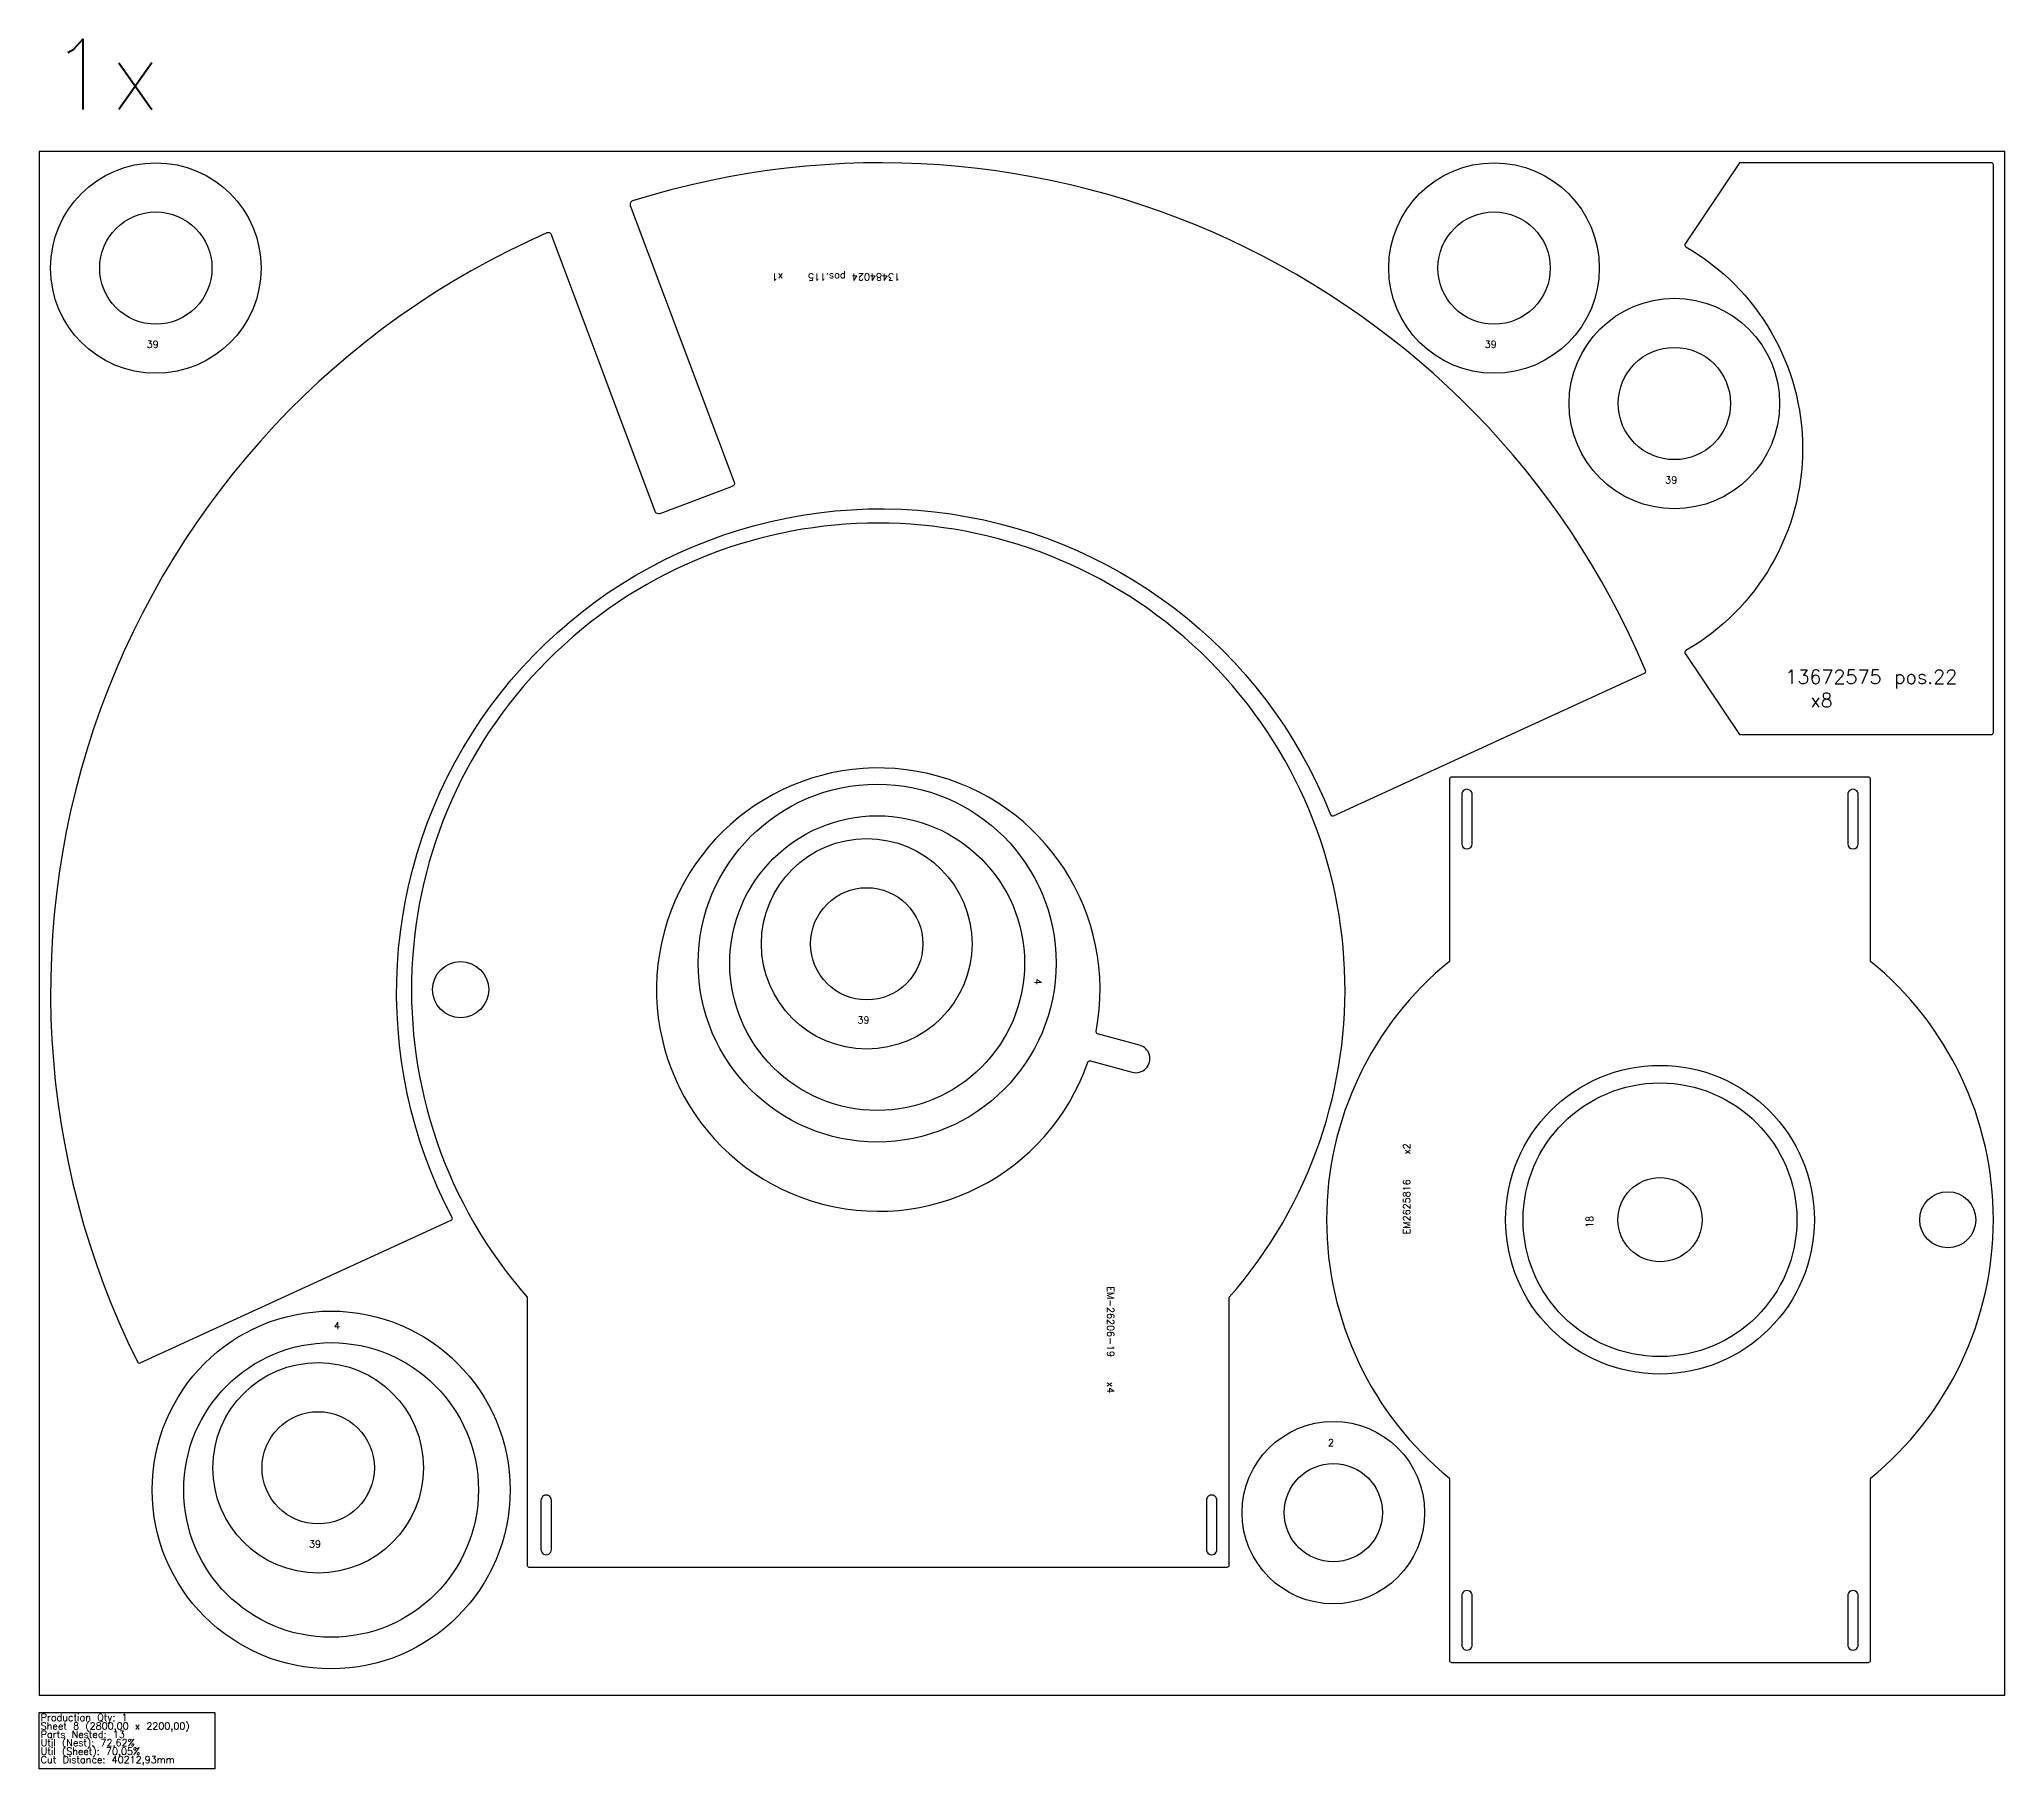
# Model space of a CAD drawing. Header units: millimetres. Extents: x 0 to 68500, y -105 to 2360.
# Drawn here: x 20580 to 23380, y -105 to 2360 of the extents above; entities that cross this region are included whole.
import ezdxf

# ---------------------------------------------------------------- set-up
doc = ezdxf.new("R2010")
doc.units = ezdxf.units.MM
for name, color, linetype in [('--NestedParts--', 7, 'Continuous'), ('sheet', 24, 'Continuous'), ('Stats', 7, 'Continuous'), ('Texto', 7, 'Continuous')]:
    doc.layers.add(name, color=color, linetype=linetype)
doc.styles.get("Standard").update_dxf_attribs({"font": 'txt.shx'})

msp = doc.modelspace()

# ---------------------------------------------------------------- texts
at = {"insert": (20594.8, 2360.1), "char_height": 100, "attachment_point": 1}
msp.add_mtext_dynamic_manual_height_columns('1x', width=283.974, gutter_width=1, heights=[0], dxfattribs=at)
at = {"layer": 'Stats', "color": 60}
for s, p in [('Production Qty: 1', (20582, -37)), ('Sheet 8 (2800,00 x 2200,00)', (20582, -49)), ('Parts Nested: 13', (20582, -61)), ('Util (Nest): 72,62%', (20582, -73)), ('Util (Sheet): 70,05%', (20582, -85)), ('Cut Distance: 40212,93mm', (20582, -97))]:
    msp.add_text(s, height=10, dxfattribs=at).set_placement(p)
at = {"layer": 'Texto', "color": 3, "char_height": 10, "attachment_point": 1}
for s, insert, width, rotation in [('13484024 pos.115    x1', (21806.2, 2016.3), 373.149, 180), ('4', (22008, 1021.2), 25.724, 270), ('EM2625816    x2', (22522.8, 656.6), 278.52, 90), ('18', (22783.5, 665.9), 25.724, 90), ('EM-26206-19    x4', (22111.2, 582.6), 269.163, 270)]:
    msp.add_mtext(s, dxfattribs=dict(at, insert=insert, width=width, rotation=rotation))
at = {"layer": 'Texto', "color": 3, "attachment_point": 1}
for s, insert, char_height, width in [('39', (20732.9, 1930.2), 10, 25.724), ('39', (22639.3, 1930.2), 10, 25.724), ('39', (22896.3, 1737.1), 10, 25.724), ('13672575 pos.22    x8', (23067.5, 1461.4), 20, 288.466), ('39', (21745.6, 967), 10, 25.724), ('4', (20999.9, 531.4), 10, 25.724), ('2', (22416, 364.7), 10, 25.724), ('39', (20964.2, 220.1), 10, 25.724)]:
    msp.add_mtext(s, dxfattribs=dict(at, insert=insert, char_height=char_height, width=width))

# ---------------------------------------------------------------- linework, layer by layer
at = {"layer": '--NestedParts--', "color": 7}
for points in [[(21457.5, 1686.8), (21309.6, 2081.2, 0.430484), (21302.9, 2084, 0.428204), (20719.7, 474.9, 0.405054), (20723.6, 473.5), (21166.7, 676.7, 0.429958), (21168.1, 680.8, -1.054936), (22419.7, 1254.9, 0.429958), (22423.7, 1253.3), (22866.8, 1456.5, 0.405054), (22868.3, 1460.4, 0.386586), (21425.2, 2129.8, 0.430484), (21422, 2123.3), (21569.9, 1728.9, -0.414214), (21566.9, 1722.5), (21463.9, 1683.9, -0.414214)], [(22924.7, 1484.5), (23002, 1369), (23361, 1369, 0.414214), (23364, 1372), (23364, 2181, 0.414214), (23361, 2184), (23002, 2184), (22924.7, 2068.5, 0.434137), (22925.7, 2064.2, -0.578139), (22925.7, 1488.8, 0.434137)], [(22275.2, 567, 2.206869), (21275.2, 567), (21275.2, 184.5, 0.414214), (21277.2, 182.5), (22272.2, 182.5, 0.414214), (22275.2, 185.5)], [(22073.7, 901.9, -0.393232), (22077.4, 903.8), (22137.1, 887.8, 1.000009), (22147.4, 926.4), (22087.7, 942.4, -0.393232), (22085.5, 945.9, 27.703033)], [(22588.9, 49.5, 0.414214), (22591.9, 46.5), (23185.9, 46.5, 0.414214), (23188.9, 49.5), (23188.9, 309.2, 0.475191), (23188.9, 1045.8), (23188.9, 1305.5, 0.414214), (23185.9, 1308.5), (22591.9, 1308.5, 0.414214), (22588.9, 1305.5), (22588.9, 1045.8, 0.475191), (22588.9, 309.2)], [(22621.4, 1213.5), (22621.4, 1283.5, 1.000033), (22606.4, 1283.5), (22606.4, 1213.5, 0.999967)], [(23156.4, 1213.5, 0.999968), (23171.4, 1213.5), (23171.4, 1283.5, 1.000032), (23156.4, 1283.5)], [(21294.7, 207.5, 1.000032), (21309.7, 207.5), (21309.7, 277.5, 1.000034), (21294.7, 277.5)], [(22257.7, 207.5), (22257.7, 277.5, 1.000039), (22242.7, 277.5), (22242.7, 207.5, 1.000047)], [(22621.4, 141.5, 1.000033), (22606.4, 141.5), (22606.4, 71.5, 1.000036), (22621.4, 71.5)], [(23156.4, 141.5), (23156.4, 71.5, 1.000029), (23171.4, 71.5), (23171.4, 141.5, 1.000032)]]:
    msp.add_lwpolyline(points, format="xyb", close=True, dxfattribs=at)
for centre, radius in [((20746, 2034), 150), ((22652.5, 2034), 150), ((20746, 2034), 80), ((22652.5, 2034), 80), ((22909.4, 1840.9), 150), ((22909.4, 1840.9), 80), ((21773.7, 1043.3), 255), ((21773.7, 1043.3), 210), ((21758.8, 1070.8), 150), ((21758.8, 1070.8), 80), ((21180.2, 1005.5), 40), ((22888.9, 677.5), 220), ((22888.9, 677.5), 195), ((22888.9, 677.5), 60), ((23298.9, 677.5), 40), ((20995.7, 292.3), 255), ((20995.7, 292.3), 210), ((20977.3, 323.9), 150), ((20977.3, 323.9), 80), ((22423.6, 260), 130), ((22423.6, 260), 70)]:
    msp.add_circle(centre, radius, dxfattribs=at)
at = {"layer": 'sheet', "color": 7}
msp.add_lwpolyline([(20580, 0), (23380, 0), (23380, 2200), (20580, 2200)], close=True, dxfattribs=at)
at = {"layer": 'Stats', "color": 151}
msp.add_lwpolyline([(20580, -25), (20830, -25), (20830, -105), (20580, -105), (20580, -25)], close=True, dxfattribs=at)

msp.set_redraw_order([(e.dxf.handle, doc.entitydb.next_handle()) for e in msp.query("TEXT MTEXT ATTDEF DIMENSION ARC_DIMENSION")])  # texts and dimensions are drawn at this point

doc.saveas('drawing.dxf')
